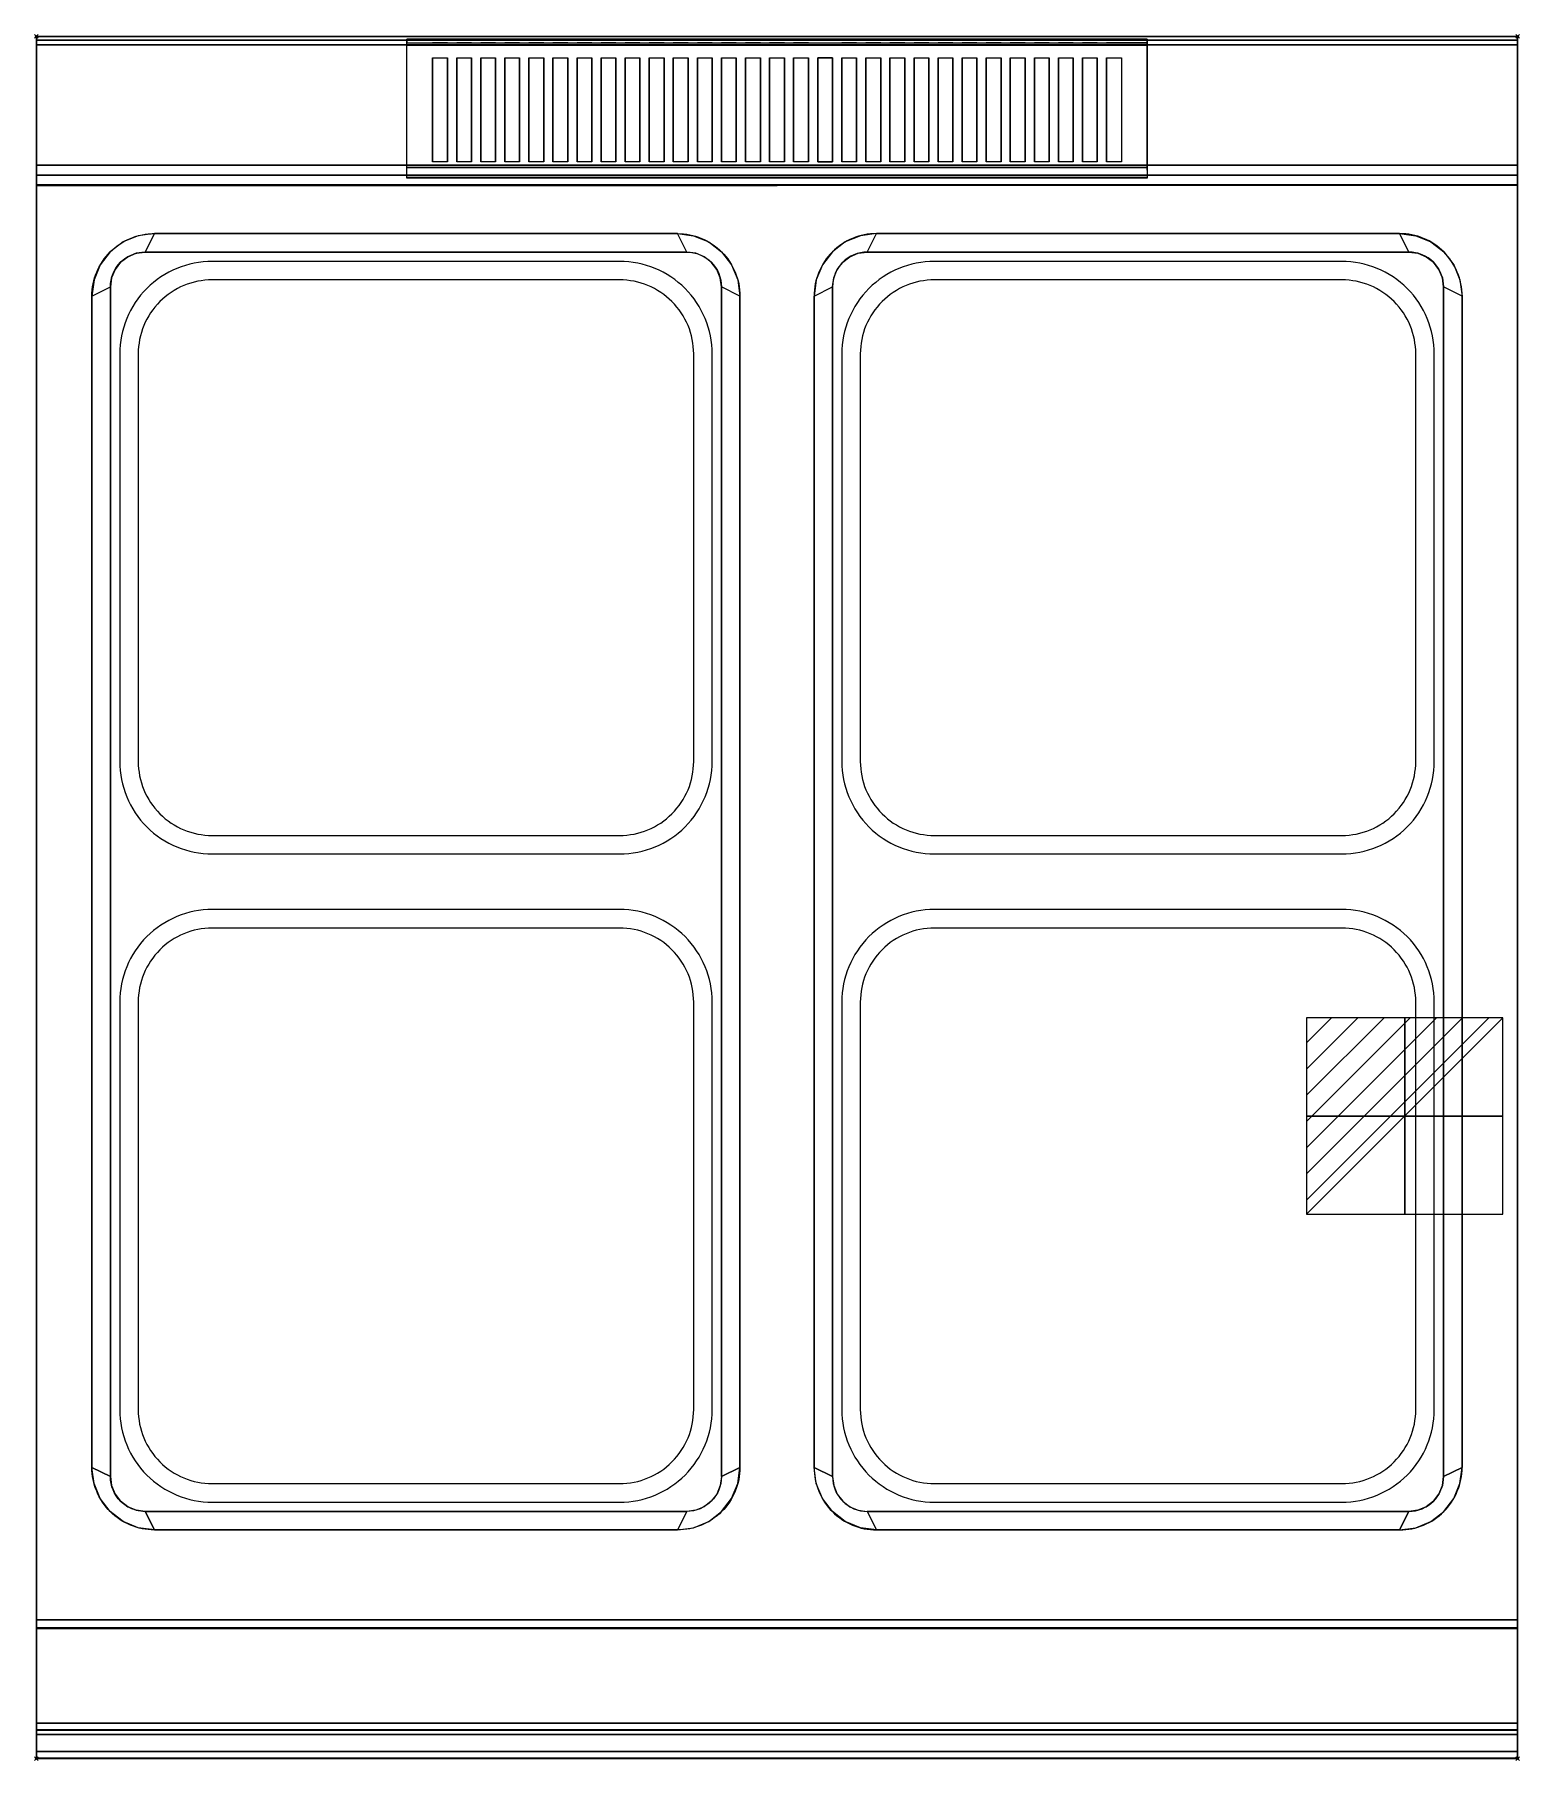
# Model space of a CAD drawing. Extents: x -1 to 801, y -931 to 1.
import ezdxf

# ---------------------------------------------------------------- set-up
doc = ezdxf.new("R2010")
doc.units = 0
doc.header["$PDMODE"] = 35
doc.layers.get('0').update_dxf_attribs({"lineweight": 13})
for name, color, linetype in [('IQ_200_2D', 1, 'Continuous'), ('IQ_200_3D', 1, 'Continuous'), ('IQ_204_2D', 7, 'Continuous'), ('IQ_CON_ELECTRICITY_INT', 7, 'Continuous'), ('IQ_INS_3D', 3, 'Continuous')]:
    doc.layers.add(name, color=color, linetype=linetype)

# ---------------------------------------------------------------- blocks, each defined once
blk = doc.blocks.new('ELECTROLUX-MC-BODY800X250')
at = {"layer": 'IQ_200_2D'}
for p, q in [((0, 0), (800, 0)), ((0, -855), (0, 0)), ((800, 0), (800, -855))]:
    blk.add_line(p, q, dxfattribs=at)
at = {"layer": 'IQ_200_3D'}
for points, invisible_edges in [([(0, -0.34, 912.22), (0, 0, 910.5), (800, 0, 910.5), (800, -0.34, 912.22)], 8), ([(0, 0, 902.7), (0, -0.13, 901.81), (800, -0.13, 901.81), (800, 0, 902.7)], 2), ([(0, -0.13, 901.81), (0, -0.54, 901.01), (800, -0.54, 901.01), (800, -0.13, 901.81)], 10), ([(0, -1.32, 913.68), (0, -0.34, 912.22), (800, -0.34, 912.22), (800, -1.32, 913.68)], 10), ([(0, -0.54, 901.01), (0, -1.19, 900.39), (800, -1.19, 900.39), (800, -0.54, 901.01)], 10), ([(0, -1.19, 900.39), (0, -2, 900), (800, -2, 900), (800, -1.19, 900.39)], 8), ([(0, -2.78, 914.66), (0, -1.32, 913.68), (800, -1.32, 913.68), (800, -2.78, 914.66)], 10), ([(0, -4.5, 915), (0, -2.78, 914.66), (800, -2.78, 914.66), (800, -4.5, 915)], 2), ([(0, -71.6, 914.58), (0, -69.5, 915), (800, -69.5, 915), (800, -71.6, 914.58)], 8), ([(0, -73.39, 913.39), (0, -71.6, 914.58), (800, -71.6, 914.58), (800, -73.39, 913.39)], 10), ([(0, -74.58, 911.6), (0, -73.39, 913.39), (800, -73.39, 913.39), (800, -74.58, 911.6)], 10), ([(0, -75, 909.5), (0, -74.58, 911.6), (800, -74.58, 911.6), (800, -75, 909.5)], 2), ([(0, -75.45, 903.59), (0, -75, 905.7), (800, -75, 905.7), (800, -75.45, 903.59)], 8), ([(0, -76.64, 901.78), (0, -75.45, 903.59), (800, -75.45, 903.59), (800, -76.64, 901.78)], 10), ([(0, -78.4, 900.53), (0, -76.64, 901.78), (800, -76.64, 901.78), (800, -78.4, 900.53)], 10), ([(0, -80.5, 900), (0, -78.4, 900.53), (800, -78.4, 900.53), (800, -80.5, 900)], 2)]:
    blk.add_3dface(points, dxfattribs=dict(at, invisible_edges=invisible_edges))
for points in [[(0, 0, 910.5), (0, 0, 902.7), (800, 0, 902.7), (800, 0, 910.5)], [(0, -855, 650), (0, -2, 650), (800, -2, 650), (800, -855, 650)], [(0, -2, 650), (0, -2, 900), (800, -2, 900), (800, -2, 650)], [(0, -855, 650), (0, -855, 900), (0, -2, 900), (0, -2, 650)], [(0, -69.5, 915), (0, -4.5, 915), (800, -4.5, 915), (800, -69.5, 915)], [(800, -855, 650), (800, -2, 650), (800, -2, 900), (800, -855, 900)], [(0, -75, 905.7), (0, -75, 909.5), (800, -75, 909.5), (800, -75, 905.7)], [(0, -855, 650), (800, -855, 650), (800, -855, 900), (0, -855, 900)]]:
    blk.add_3dface(points, dxfattribs=at)
at = {"layer": 'IQ_204_2D'}
blk.add_line((0, -80), (800, -80), dxfattribs=at)
at = {"layer": 'IQ_INS_3D'}
for p in [(0, 0), (800, 0)]:
    blk.add_point(p, dxfattribs=at)
blk = doc.blocks.new('ELECTROLUX-MC-CRUSCOTTO800')
at = {"layer": 'IQ_200_2D'}
for p, q in [((0, 0), (0, -75)), ((800, 0), (800, -75)), ((0, -75), (800, -75))]:
    blk.add_line(p, q, dxfattribs=at)
at = {"layer": 'IQ_200_3D'}
for points in [[(0, -55.83, 654.41), (0, 0, 660.54), (800, 0, 660.54), (800, -55.83, 654.41)], [(0, 0, 660.54), (0, 0, 900), (800, 0, 900), (800, 0, 660.54)], [(0, 0, 900), (0, -62, 900), (800, -62, 900), (800, 0, 900)], [(0, -4.32, 810.26), (0, -59.37, 692.2), (800, -59.37, 692.2), (800, -4.32, 810.26)], [(0, -71.19, 877.81), (0, -4.82, 813.08), (800, -4.82, 813.08), (800, -71.19, 877.81)], [(0, -59.7, 690.72), (0, -59.7, 657.89), (800, -59.7, 657.89), (800, -59.7, 690.72)], [(0, -74.75, 884.46), (0, -71.19, 877.81), (800, -71.19, 877.81), (800, -74.75, 884.46)]]:
    blk.add_3dface(points, dxfattribs=at)
for points, invisible_edges in [([(0, -4.12, 811.75), (0, -4.1, 810.99), (800, -4.1, 810.99), (800, -4.12, 811.75)], 10), ([(0, -4.1, 810.99), (0, -4.32, 810.26), (800, -4.32, 810.26), (800, -4.1, 810.99)], 8), ([(0, -4.36, 812.47), (0, -4.12, 811.75), (800, -4.12, 811.75), (800, -4.36, 812.47)], 10), ([(0, -4.82, 813.08), (0, -4.36, 812.47), (800, -4.36, 812.47), (800, -4.82, 813.08)], 2), ([(0, -57.28, 654.56), (0, -55.83, 654.41), (800, -55.83, 654.41), (800, -57.28, 654.56)], 8), ([(0, -58.54, 655.29), (0, -57.28, 654.56), (800, -57.28, 654.56), (800, -58.54, 655.29)], 10), ([(0, -59.4, 656.46), (0, -58.54, 655.29), (800, -58.54, 655.29), (800, -59.4, 656.46)], 10), ([(0, -59.37, 692.2), (0, -59.51, 691.85), (800, -59.51, 691.85), (800, -59.37, 692.2)], 2), ([(0, -59.7, 657.89), (0, -59.4, 656.46), (800, -59.4, 656.46), (800, -59.7, 657.89)], 2), ([(0, -59.51, 691.85), (0, -59.62, 691.48), (800, -59.62, 691.48), (800, -59.51, 691.85)], 10), ([(0, -59.62, 691.48), (0, -59.68, 691.11), (800, -59.68, 691.11), (800, -59.62, 691.48)], 10), ([(0, -59.68, 691.11), (0, -59.7, 690.72), (800, -59.7, 690.72), (800, -59.68, 691.11)], 8), ([(0, -62, 900), (0, -69.22, 897.81), (800, -69.22, 897.81), (800, -62, 900)], 2), ([(0, -69.22, 897.81), (0, -74.01, 891.97), (800, -74.01, 891.97), (800, -69.22, 897.81)], 10), ([(0, -74.01, 891.97), (0, -74.75, 884.46), (800, -74.75, 884.46), (800, -74.01, 891.97)], 8)]:
    blk.add_3dface(points, dxfattribs=dict(at, invisible_edges=invisible_edges))
at = {"layer": 'IQ_INS_3D'}
for p in [(0, -75), (800, -75)]:
    blk.add_point(p, dxfattribs=at)
blk = doc.blocks.new('ELECTROLUX-MC-CAMINO400')
at = {"layer": 'IQ_200_3D'}
for points in [[(0, -0.21, 917.01), (0, -0.21, 956), (400, -0.21, 956), (400, -0.21, 917.01)], [(0, -69.44, 915), (0, -3.39, 915), (400, -3.39, 915), (400, -69.44, 915)]]:
    blk.add_3dface(points, dxfattribs=at)
for points, invisible_edges in [([(0, -0.21, 956), (0, -0.36, 956.76), (400, -0.36, 956.76), (400, -0.21, 956)], 2), ([(0, -0.25, 916.62), (0, -0.21, 917.01), (400, -0.21, 917.01), (400, -0.25, 916.62)], 8), ([(0, -0.37, 916.23), (0, -0.25, 916.62), (400, -0.25, 916.62), (400, -0.37, 916.23)], 10), ([(0, -0.36, 956.76), (0, -0.78, 957.41), (400, -0.78, 957.41), (400, -0.36, 956.76)], 10), ([(0, -0.56, 915.88), (0, -0.37, 916.23), (400, -0.37, 916.23), (400, -0.56, 915.88)], 10), ([(0, -0.82, 915.58), (0, -0.56, 915.88), (400, -0.56, 915.88), (400, -0.82, 915.58)], 10), ([(0, -0.78, 957.41), (0, -1.43, 957.84), (400, -1.43, 957.84), (400, -0.78, 957.41)], 10), ([(0, -1.41, 915.27), (0, -0.82, 915.58), (400, -0.82, 915.58), (400, -1.41, 915.27)], 10), ([(0, -2.05, 915.07), (0, -1.41, 915.27), (400, -1.41, 915.27), (400, -2.05, 915.07)], 10), ([(0, -1.43, 957.84), (0, -2.19, 958), (400, -2.19, 958), (400, -1.43, 957.84)], 8), ([(0, -2.72, 914.98), (0, -2.05, 915.07), (400, -2.05, 915.07), (400, -2.72, 914.98)], 10), ([(0, -10.37, 957.76), (0, -2.19, 958), (14, -2.19, 958), (14, -10.37, 957.76)], 12), ([(0, -3.39, 915), (0, -2.72, 914.98), (400, -2.72, 914.98), (400, -3.39, 915)], 2), ([(14, -10.37, 957.76), (22, -10.37, 957.76), (22, -2.19, 958), (14, -2.19, 958)], 10), ([(22, -2.19, 958), (27, -2.19, 958), (27, -10.37, 957.76), (22, -10.37, 957.76)], 14), ([(27, -10.37, 957.76), (35, -10.37, 957.76), (35, -2.19, 958), (27, -2.19, 958)], 10), ([(35, -2.19, 958), (40, -2.19, 958), (40, -10.37, 957.76), (35, -10.37, 957.76)], 14), ([(40, -10.37, 957.76), (48, -10.37, 957.76), (48, -2.19, 958), (40, -2.19, 958)], 10), ([(48, -2.19, 958), (53, -2.19, 958), (53, -10.37, 957.76), (48, -10.37, 957.76)], 14), ([(53, -10.37, 957.76), (61, -10.37, 957.76), (61, -2.19, 958), (53, -2.19, 958)], 10), ([(61, -2.19, 958), (66, -2.19, 958), (66, -10.37, 957.76), (61, -10.37, 957.76)], 14), ([(66, -10.37, 957.76), (74, -10.37, 957.76), (74, -2.19, 958), (66, -2.19, 958)], 10), ([(74, -2.19, 958), (79, -2.19, 958), (79, -10.37, 957.76), (74, -10.37, 957.76)], 14), ([(79, -10.37, 957.76), (87, -10.37, 957.76), (87, -2.19, 958), (79, -2.19, 958)], 10), ([(87, -2.19, 958), (92, -2.19, 958), (92, -10.37, 957.76), (87, -10.37, 957.76)], 14), ([(92, -10.37, 957.76), (100, -10.37, 957.76), (100, -2.19, 958), (92, -2.19, 958)], 10), ([(100, -2.19, 958), (105, -2.19, 958), (105, -10.37, 957.76), (100, -10.37, 957.76)], 14), ([(105, -10.37, 957.76), (113, -10.37, 957.76), (113, -2.19, 958), (105, -2.19, 958)], 10), ([(113, -2.19, 958), (118, -2.19, 958), (118, -10.37, 957.76), (113, -10.37, 957.76)], 14), ([(118, -10.37, 957.76), (126, -10.37, 957.76), (126, -2.19, 958), (118, -2.19, 958)], 10), ([(126, -2.19, 958), (131, -2.19, 958), (131, -10.37, 957.76), (126, -10.37, 957.76)], 14), ([(131, -10.37, 957.76), (139, -10.37, 957.76), (139, -2.19, 958), (131, -2.19, 958)], 10), ([(139, -2.19, 958), (144, -2.19, 958), (144, -10.37, 957.76), (139, -10.37, 957.76)], 14), ([(144, -10.37, 957.76), (152, -10.37, 957.76), (152, -2.19, 958), (144, -2.19, 958)], 10), ([(152, -2.19, 958), (157, -2.19, 958), (157, -10.37, 957.76), (152, -10.37, 957.76)], 14), ([(157, -10.37, 957.76), (165, -10.37, 957.76), (165, -2.19, 958), (157, -2.19, 958)], 10), ([(165, -2.19, 958), (170, -2.19, 958), (170, -10.37, 957.76), (165, -10.37, 957.76)], 14), ([(170, -10.37, 957.76), (178, -10.37, 957.76), (178, -2.19, 958), (170, -2.19, 958)], 10), ([(178, -2.19, 958), (183, -2.19, 958), (183, -10.37, 957.76), (178, -10.37, 957.76)], 14), ([(183, -10.37, 957.76), (191, -10.37, 957.76), (191, -2.19, 958), (183, -2.19, 958)], 10), ([(191, -2.19, 958), (196, -2.19, 958), (196, -10.37, 957.76), (191, -10.37, 957.76)], 14), ([(196, -10.37, 957.76), (204, -10.37, 957.76), (204, -2.19, 958), (196, -2.19, 958)], 10), ([(204, -2.19, 958), (209, -2.19, 958), (209, -10.37, 957.76), (204, -10.37, 957.76)], 14), ([(209, -10.37, 957.76), (217, -10.37, 957.76), (217, -2.19, 958), (209, -2.19, 958)], 10), ([(217, -2.19, 958), (222, -2.19, 958), (222, -10.37, 957.76), (217, -10.37, 957.76)], 14), ([(230, -10.37, 957.76), (222, -10.37, 957.76), (222, -2.19, 958), (230, -2.19, 958)], 10), ([(230, -2.19, 958), (235, -2.19, 958), (235, -10.37, 957.76), (230, -10.37, 957.76)], 14), ([(235, -10.37, 957.76), (243, -10.37, 957.76), (243, -2.19, 958), (235, -2.19, 958)], 10), ([(243, -2.19, 958), (248, -2.19, 958), (248, -10.37, 957.76), (243, -10.37, 957.76)], 14), ([(248, -10.37, 957.76), (256, -10.37, 957.76), (256, -2.19, 958), (248, -2.19, 958)], 10), ([(256, -2.19, 958), (261, -2.19, 958), (261, -10.37, 957.76), (256, -10.37, 957.76)], 14), ([(261, -10.37, 957.76), (269, -10.37, 957.76), (269, -2.19, 958), (261, -2.19, 958)], 10), ([(269, -2.19, 958), (274, -2.19, 958), (274, -10.37, 957.76), (269, -10.37, 957.76)], 14), ([(274, -10.37, 957.76), (282, -10.37, 957.76), (282, -2.19, 958), (274, -2.19, 958)], 10), ([(282, -2.19, 958), (287, -2.19, 958), (287, -10.37, 957.76), (282, -10.37, 957.76)], 14), ([(287, -10.37, 957.76), (295, -10.37, 957.76), (295, -2.19, 958), (287, -2.19, 958)], 10), ([(295, -2.19, 958), (300, -2.19, 958), (300, -10.37, 957.76), (295, -10.37, 957.76)], 14), ([(300, -10.37, 957.76), (308, -10.37, 957.76), (308, -2.19, 958), (300, -2.19, 958)], 10), ([(308, -2.19, 958), (313, -2.19, 958), (313, -10.37, 957.76), (308, -10.37, 957.76)], 14), ([(313, -10.37, 957.76), (321, -10.37, 957.76), (321, -2.19, 958), (313, -2.19, 958)], 10), ([(321, -2.19, 958), (326, -2.19, 958), (326, -10.37, 957.76), (321, -10.37, 957.76)], 14), ([(326, -10.37, 957.76), (334, -10.37, 957.76), (334, -2.19, 958), (326, -2.19, 958)], 10), ([(334, -2.19, 958), (339, -2.19, 958), (339, -10.37, 957.76), (334, -10.37, 957.76)], 14), ([(339, -10.37, 957.76), (347, -10.37, 957.76), (347, -2.19, 958), (339, -2.19, 958)], 10), ([(347, -2.19, 958), (352, -2.19, 958), (352, -10.37, 957.76), (347, -10.37, 957.76)], 14), ([(352, -10.37, 957.76), (360, -10.37, 957.76), (360, -2.19, 958), (352, -2.19, 958)], 10), ([(360, -2.19, 958), (365, -2.19, 958), (365, -10.37, 957.76), (360, -10.37, 957.76)], 14), ([(365, -10.37, 957.76), (373, -10.37, 957.76), (373, -2.19, 958), (365, -2.19, 958)], 10), ([(373, -2.19, 958), (378, -2.19, 958), (378, -10.37, 957.76), (373, -10.37, 957.76)], 14), ([(378, -10.37, 957.76), (386, -10.37, 957.76), (386, -2.19, 958), (378, -2.19, 958)], 10), ([(400, -10.37, 957.76), (400, -2.19, 958), (386, -2.19, 958), (386, -10.37, 957.76)], 12), ([(0, -17.47, 956.91), (0, -10.37, 957.76), (14, -10.37, 957.76), (14, -17.47, 956.91)], 10), ([(0, -24.48, 955.45), (0, -17.47, 956.91), (14, -17.47, 956.91), (14, -24.48, 955.45)], 10), ([(22, -17.47, 956.91), (22, -10.37, 957.76), (27, -10.37, 957.76), (27, -17.47, 956.91)], 10), ([(22, -24.48, 955.45), (22, -17.47, 956.91), (27, -17.47, 956.91), (27, -24.48, 955.45)], 10), ([(35, -17.47, 956.91), (35, -10.37, 957.76), (40, -10.37, 957.76), (40, -17.47, 956.91)], 10), ([(35, -24.48, 955.45), (35, -17.47, 956.91), (40, -17.47, 956.91), (40, -24.48, 955.45)], 10), ([(48, -17.47, 956.91), (48, -10.37, 957.76), (53, -10.37, 957.76), (53, -17.47, 956.91)], 10), ([(48, -24.48, 955.45), (48, -17.47, 956.91), (53, -17.47, 956.91), (53, -24.48, 955.45)], 10), ([(61, -17.47, 956.91), (61, -10.37, 957.76), (66, -10.37, 957.76), (66, -17.47, 956.91)], 10), ([(61, -24.48, 955.45), (61, -17.47, 956.91), (66, -17.47, 956.91), (66, -24.48, 955.45)], 10), ([(74, -17.47, 956.91), (74, -10.37, 957.76), (79, -10.37, 957.76), (79, -17.47, 956.91)], 10), ([(74, -24.48, 955.45), (74, -17.47, 956.91), (79, -17.47, 956.91), (79, -24.48, 955.45)], 10), ([(87, -17.47, 956.91), (87, -10.37, 957.76), (92, -10.37, 957.76), (92, -17.47, 956.91)], 10), ([(87, -24.48, 955.45), (87, -17.47, 956.91), (92, -17.47, 956.91), (92, -24.48, 955.45)], 10), ([(100, -17.47, 956.91), (100, -10.37, 957.76), (105, -10.37, 957.76), (105, -17.47, 956.91)], 10), ([(100, -24.48, 955.45), (100, -17.47, 956.91), (105, -17.47, 956.91), (105, -24.48, 955.45)], 10), ([(113, -17.47, 956.91), (113, -10.37, 957.76), (118, -10.37, 957.76), (118, -17.47, 956.91)], 10), ([(113, -24.48, 955.45), (113, -17.47, 956.91), (118, -17.47, 956.91), (118, -24.48, 955.45)], 10), ([(126, -17.47, 956.91), (126, -10.37, 957.76), (131, -10.37, 957.76), (131, -17.47, 956.91)], 10), ([(126, -24.48, 955.45), (126, -17.47, 956.91), (131, -17.47, 956.91), (131, -24.48, 955.45)], 10), ([(139, -17.47, 956.91), (139, -10.37, 957.76), (144, -10.37, 957.76), (144, -17.47, 956.91)], 10), ([(139, -24.48, 955.45), (139, -17.47, 956.91), (144, -17.47, 956.91), (144, -24.48, 955.45)], 10), ([(152, -17.47, 956.91), (152, -10.37, 957.76), (157, -10.37, 957.76), (157, -17.47, 956.91)], 10), ([(152, -24.48, 955.45), (152, -17.47, 956.91), (157, -17.47, 956.91), (157, -24.48, 955.45)], 10), ([(165, -17.47, 956.91), (165, -10.37, 957.76), (170, -10.37, 957.76), (170, -17.47, 956.91)], 10), ([(165, -24.48, 955.45), (165, -17.47, 956.91), (170, -17.47, 956.91), (170, -24.48, 955.45)], 10), ([(178, -17.47, 956.91), (178, -10.37, 957.76), (183, -10.37, 957.76), (183, -17.47, 956.91)], 10), ([(178, -24.48, 955.45), (178, -17.47, 956.91), (183, -17.47, 956.91), (183, -24.48, 955.45)], 10), ([(191, -17.47, 956.91), (191, -10.37, 957.76), (196, -10.37, 957.76), (196, -17.47, 956.91)], 10), ([(191, -24.48, 955.45), (191, -17.47, 956.91), (196, -17.47, 956.91), (196, -24.48, 955.45)], 10), ([(204, -17.47, 956.91), (204, -10.37, 957.76), (209, -10.37, 957.76), (209, -17.47, 956.91)], 10), ([(204, -24.48, 955.45), (204, -17.47, 956.91), (209, -17.47, 956.91), (209, -24.48, 955.45)], 10), ([(217, -17.47, 956.91), (217, -10.37, 957.76), (222, -10.37, 957.76), (222, -17.47, 956.91)], 10), ([(217, -24.48, 955.45), (217, -17.47, 956.91), (222, -17.47, 956.91), (222, -24.48, 955.45)], 10), ([(230, -17.47, 956.91), (230, -10.37, 957.76), (235, -10.37, 957.76), (235, -17.47, 956.91)], 10), ([(230, -24.48, 955.45), (230, -17.47, 956.91), (235, -17.47, 956.91), (235, -24.48, 955.45)], 10), ([(243, -17.47, 956.91), (243, -10.37, 957.76), (248, -10.37, 957.76), (248, -17.47, 956.91)], 10), ([(243, -24.48, 955.45), (243, -17.47, 956.91), (248, -17.47, 956.91), (248, -24.48, 955.45)], 10), ([(256, -17.47, 956.91), (256, -10.37, 957.76), (261, -10.37, 957.76), (261, -17.47, 956.91)], 10), ([(256, -24.48, 955.45), (256, -17.47, 956.91), (261, -17.47, 956.91), (261, -24.48, 955.45)], 10), ([(269, -17.47, 956.91), (269, -10.37, 957.76), (274, -10.37, 957.76), (274, -17.47, 956.91)], 10), ([(269, -24.48, 955.45), (269, -17.47, 956.91), (274, -17.47, 956.91), (274, -24.48, 955.45)], 10), ([(282, -17.47, 956.91), (282, -10.37, 957.76), (287, -10.37, 957.76), (287, -17.47, 956.91)], 10), ([(282, -24.48, 955.45), (282, -17.47, 956.91), (287, -17.47, 956.91), (287, -24.48, 955.45)], 10), ([(295, -17.47, 956.91), (295, -10.37, 957.76), (300, -10.37, 957.76), (300, -17.47, 956.91)], 10), ([(295, -24.48, 955.45), (295, -17.47, 956.91), (300, -17.47, 956.91), (300, -24.48, 955.45)], 10), ([(308, -17.47, 956.91), (308, -10.37, 957.76), (313, -10.37, 957.76), (313, -17.47, 956.91)], 10), ([(308, -24.48, 955.45), (308, -17.47, 956.91), (313, -17.47, 956.91), (313, -24.48, 955.45)], 10), ([(321, -17.47, 956.91), (321, -10.37, 957.76), (326, -10.37, 957.76), (326, -17.47, 956.91)], 10), ([(321, -24.48, 955.45), (321, -17.47, 956.91), (326, -17.47, 956.91), (326, -24.48, 955.45)], 10), ([(334, -17.47, 956.91), (334, -10.37, 957.76), (339, -10.37, 957.76), (339, -17.47, 956.91)], 10), ([(334, -24.48, 955.45), (334, -17.47, 956.91), (339, -17.47, 956.91), (339, -24.48, 955.45)], 10), ([(347, -17.47, 956.91), (347, -10.37, 957.76), (352, -10.37, 957.76), (352, -17.47, 956.91)], 10), ([(347, -24.48, 955.45), (347, -17.47, 956.91), (352, -17.47, 956.91), (352, -24.48, 955.45)], 10), ([(360, -17.47, 956.91), (360, -10.37, 957.76), (365, -10.37, 957.76), (365, -17.47, 956.91)], 10), ([(360, -24.48, 955.45), (360, -17.47, 956.91), (365, -17.47, 956.91), (365, -24.48, 955.45)], 10), ([(373, -17.47, 956.91), (373, -10.37, 957.76), (378, -10.37, 957.76), (378, -17.47, 956.91)], 10), ([(373, -24.48, 955.45), (373, -17.47, 956.91), (378, -17.47, 956.91), (378, -24.48, 955.45)], 10), ([(400, -17.47, 956.91), (400, -10.37, 957.76), (386, -10.37, 957.76), (386, -17.47, 956.91)], 10), ([(400, -24.48, 955.45), (400, -17.47, 956.91), (386, -17.47, 956.91), (386, -24.48, 955.45)], 10), ([(0, -31.33, 953.39), (0, -24.48, 955.45), (14, -24.48, 955.45), (14, -31.33, 953.39)], 10), ([(22, -31.33, 953.39), (22, -24.48, 955.45), (27, -24.48, 955.45), (27, -31.33, 953.39)], 10), ([(35, -31.33, 953.39), (35, -24.48, 955.45), (40, -24.48, 955.45), (40, -31.33, 953.39)], 10), ([(48, -31.33, 953.39), (48, -24.48, 955.45), (53, -24.48, 955.45), (53, -31.33, 953.39)], 10), ([(61, -31.33, 953.39), (61, -24.48, 955.45), (66, -24.48, 955.45), (66, -31.33, 953.39)], 10), ([(74, -31.33, 953.39), (74, -24.48, 955.45), (79, -24.48, 955.45), (79, -31.33, 953.39)], 10), ([(87, -31.33, 953.39), (87, -24.48, 955.45), (92, -24.48, 955.45), (92, -31.33, 953.39)], 10), ([(100, -31.33, 953.39), (100, -24.48, 955.45), (105, -24.48, 955.45), (105, -31.33, 953.39)], 10), ([(113, -31.33, 953.39), (113, -24.48, 955.45), (118, -24.48, 955.45), (118, -31.33, 953.39)], 10), ([(126, -31.33, 953.39), (126, -24.48, 955.45), (131, -24.48, 955.45), (131, -31.33, 953.39)], 10), ([(139, -31.33, 953.39), (139, -24.48, 955.45), (144, -24.48, 955.45), (144, -31.33, 953.39)], 10), ([(152, -31.33, 953.39), (152, -24.48, 955.45), (157, -24.48, 955.45), (157, -31.33, 953.39)], 10), ([(165, -31.33, 953.39), (165, -24.48, 955.45), (170, -24.48, 955.45), (170, -31.33, 953.39)], 10), ([(178, -31.33, 953.39), (178, -24.48, 955.45), (183, -24.48, 955.45), (183, -31.33, 953.39)], 10), ([(191, -31.33, 953.39), (191, -24.48, 955.45), (196, -24.48, 955.45), (196, -31.33, 953.39)], 10), ([(204, -31.33, 953.39), (204, -24.48, 955.45), (209, -24.48, 955.45), (209, -31.33, 953.39)], 10), ([(217, -31.33, 953.39), (217, -24.48, 955.45), (222, -24.48, 955.45), (222, -31.33, 953.39)], 10), ([(230, -31.33, 953.39), (230, -24.48, 955.45), (235, -24.48, 955.45), (235, -31.33, 953.39)], 10), ([(243, -31.33, 953.39), (243, -24.48, 955.45), (248, -24.48, 955.45), (248, -31.33, 953.39)], 10), ([(256, -31.33, 953.39), (256, -24.48, 955.45), (261, -24.48, 955.45), (261, -31.33, 953.39)], 10), ([(269, -31.33, 953.39), (269, -24.48, 955.45), (274, -24.48, 955.45), (274, -31.33, 953.39)], 10), ([(282, -31.33, 953.39), (282, -24.48, 955.45), (287, -24.48, 955.45), (287, -31.33, 953.39)], 10), ([(295, -31.33, 953.39), (295, -24.48, 955.45), (300, -24.48, 955.45), (300, -31.33, 953.39)], 10), ([(308, -31.33, 953.39), (308, -24.48, 955.45), (313, -24.48, 955.45), (313, -31.33, 953.39)], 10), ([(321, -31.33, 953.39), (321, -24.48, 955.45), (326, -24.48, 955.45), (326, -31.33, 953.39)], 10), ([(334, -31.33, 953.39), (334, -24.48, 955.45), (339, -24.48, 955.45), (339, -31.33, 953.39)], 10), ([(347, -31.33, 953.39), (347, -24.48, 955.45), (352, -24.48, 955.45), (352, -31.33, 953.39)], 10), ([(360, -31.33, 953.39), (360, -24.48, 955.45), (365, -24.48, 955.45), (365, -31.33, 953.39)], 10), ([(373, -31.33, 953.39), (373, -24.48, 955.45), (378, -24.48, 955.45), (378, -31.33, 953.39)], 10), ([(400, -31.33, 953.39), (400, -24.48, 955.45), (386, -24.48, 955.45), (386, -31.33, 953.39)], 10), ([(0, -37.98, 950.75), (0, -31.33, 953.39), (14, -31.33, 953.39), (14, -37.98, 950.75)], 10), ([(22, -37.98, 950.75), (22, -31.33, 953.39), (27, -31.33, 953.39), (27, -37.98, 950.75)], 10), ([(35, -37.98, 950.75), (35, -31.33, 953.39), (40, -31.33, 953.39), (40, -37.98, 950.75)], 10), ([(48, -37.98, 950.75), (48, -31.33, 953.39), (53, -31.33, 953.39), (53, -37.98, 950.75)], 10), ([(61, -37.98, 950.75), (61, -31.33, 953.39), (66, -31.33, 953.39), (66, -37.98, 950.75)], 10), ([(74, -37.98, 950.75), (74, -31.33, 953.39), (79, -31.33, 953.39), (79, -37.98, 950.75)], 10), ([(87, -37.98, 950.75), (87, -31.33, 953.39), (92, -31.33, 953.39), (92, -37.98, 950.75)], 10), ([(100, -37.98, 950.75), (100, -31.33, 953.39), (105, -31.33, 953.39), (105, -37.98, 950.75)], 10), ([(113, -37.98, 950.75), (113, -31.33, 953.39), (118, -31.33, 953.39), (118, -37.98, 950.75)], 10), ([(126, -37.98, 950.75), (126, -31.33, 953.39), (131, -31.33, 953.39), (131, -37.98, 950.75)], 10), ([(139, -37.98, 950.75), (139, -31.33, 953.39), (144, -31.33, 953.39), (144, -37.98, 950.75)], 10), ([(152, -37.98, 950.75), (152, -31.33, 953.39), (157, -31.33, 953.39), (157, -37.98, 950.75)], 10), ([(165, -37.98, 950.75), (165, -31.33, 953.39), (170, -31.33, 953.39), (170, -37.98, 950.75)], 10), ([(178, -37.98, 950.75), (178, -31.33, 953.39), (183, -31.33, 953.39), (183, -37.98, 950.75)], 10), ([(191, -37.98, 950.75), (191, -31.33, 953.39), (196, -31.33, 953.39), (196, -37.98, 950.75)], 10), ([(204, -37.98, 950.75), (204, -31.33, 953.39), (209, -31.33, 953.39), (209, -37.98, 950.75)], 10), ([(217, -37.98, 950.75), (217, -31.33, 953.39), (222, -31.33, 953.39), (222, -37.98, 950.75)], 10), ([(230, -37.98, 950.75), (230, -31.33, 953.39), (235, -31.33, 953.39), (235, -37.98, 950.75)], 10), ([(243, -37.98, 950.75), (243, -31.33, 953.39), (248, -31.33, 953.39), (248, -37.98, 950.75)], 10), ([(256, -37.98, 950.75), (256, -31.33, 953.39), (261, -31.33, 953.39), (261, -37.98, 950.75)], 10), ([(269, -37.98, 950.75), (269, -31.33, 953.39), (274, -31.33, 953.39), (274, -37.98, 950.75)], 10), ([(282, -37.98, 950.75), (282, -31.33, 953.39), (287, -31.33, 953.39), (287, -37.98, 950.75)], 10), ([(295, -37.98, 950.75), (295, -31.33, 953.39), (300, -31.33, 953.39), (300, -37.98, 950.75)], 10), ([(308, -37.98, 950.75), (308, -31.33, 953.39), (313, -31.33, 953.39), (313, -37.98, 950.75)], 10), ([(321, -37.98, 950.75), (321, -31.33, 953.39), (326, -31.33, 953.39), (326, -37.98, 950.75)], 10), ([(334, -37.98, 950.75), (334, -31.33, 953.39), (339, -31.33, 953.39), (339, -37.98, 950.75)], 10), ([(347, -37.98, 950.75), (347, -31.33, 953.39), (352, -31.33, 953.39), (352, -37.98, 950.75)], 10), ([(360, -37.98, 950.75), (360, -31.33, 953.39), (365, -31.33, 953.39), (365, -37.98, 950.75)], 10), ([(373, -37.98, 950.75), (373, -31.33, 953.39), (378, -31.33, 953.39), (378, -37.98, 950.75)], 10), ([(400, -37.98, 950.75), (400, -31.33, 953.39), (386, -31.33, 953.39), (386, -37.98, 950.75)], 10), ([(0, -44.37, 947.54), (0, -37.98, 950.75), (14, -37.98, 950.75), (14, -44.37, 947.54)], 10), ([(0, -50.47, 943.8), (0, -44.37, 947.54), (14, -44.37, 947.54), (14, -50.47, 943.8)], 10), ([(22, -44.37, 947.54), (22, -37.98, 950.75), (27, -37.98, 950.75), (27, -44.37, 947.54)], 10), ([(22, -50.47, 943.8), (22, -44.37, 947.54), (27, -44.37, 947.54), (27, -50.47, 943.8)], 10), ([(35, -44.37, 947.54), (35, -37.98, 950.75), (40, -37.98, 950.75), (40, -44.37, 947.54)], 10), ([(35, -50.47, 943.8), (35, -44.37, 947.54), (40, -44.37, 947.54), (40, -50.47, 943.8)], 10), ([(48, -44.37, 947.54), (48, -37.98, 950.75), (53, -37.98, 950.75), (53, -44.37, 947.54)], 10), ([(48, -50.47, 943.8), (48, -44.37, 947.54), (53, -44.37, 947.54), (53, -50.47, 943.8)], 10), ([(61, -44.37, 947.54), (61, -37.98, 950.75), (66, -37.98, 950.75), (66, -44.37, 947.54)], 10), ([(61, -50.47, 943.8), (61, -44.37, 947.54), (66, -44.37, 947.54), (66, -50.47, 943.8)], 10), ([(74, -44.37, 947.54), (74, -37.98, 950.75), (79, -37.98, 950.75), (79, -44.37, 947.54)], 10), ([(74, -50.47, 943.8), (74, -44.37, 947.54), (79, -44.37, 947.54), (79, -50.47, 943.8)], 10), ([(87, -44.37, 947.54), (87, -37.98, 950.75), (92, -37.98, 950.75), (92, -44.37, 947.54)], 10), ([(87, -50.47, 943.8), (87, -44.37, 947.54), (92, -44.37, 947.54), (92, -50.47, 943.8)], 10), ([(100, -44.37, 947.54), (100, -37.98, 950.75), (105, -37.98, 950.75), (105, -44.37, 947.54)], 10), ([(100, -50.47, 943.8), (100, -44.37, 947.54), (105, -44.37, 947.54), (105, -50.47, 943.8)], 10), ([(113, -44.37, 947.54), (113, -37.98, 950.75), (118, -37.98, 950.75), (118, -44.37, 947.54)], 10), ([(113, -50.47, 943.8), (113, -44.37, 947.54), (118, -44.37, 947.54), (118, -50.47, 943.8)], 10), ([(126, -44.37, 947.54), (126, -37.98, 950.75), (131, -37.98, 950.75), (131, -44.37, 947.54)], 10), ([(126, -50.47, 943.8), (126, -44.37, 947.54), (131, -44.37, 947.54), (131, -50.47, 943.8)], 10), ([(139, -44.37, 947.54), (139, -37.98, 950.75), (144, -37.98, 950.75), (144, -44.37, 947.54)], 10), ([(139, -50.47, 943.8), (139, -44.37, 947.54), (144, -44.37, 947.54), (144, -50.47, 943.8)], 10), ([(152, -44.37, 947.54), (152, -37.98, 950.75), (157, -37.98, 950.75), (157, -44.37, 947.54)], 10), ([(152, -50.47, 943.8), (152, -44.37, 947.54), (157, -44.37, 947.54), (157, -50.47, 943.8)], 10), ([(165, -44.37, 947.54), (165, -37.98, 950.75), (170, -37.98, 950.75), (170, -44.37, 947.54)], 10), ([(165, -50.47, 943.8), (165, -44.37, 947.54), (170, -44.37, 947.54), (170, -50.47, 943.8)], 10), ([(178, -44.37, 947.54), (178, -37.98, 950.75), (183, -37.98, 950.75), (183, -44.37, 947.54)], 10), ([(178, -50.47, 943.8), (178, -44.37, 947.54), (183, -44.37, 947.54), (183, -50.47, 943.8)], 10), ([(191, -44.37, 947.54), (191, -37.98, 950.75), (196, -37.98, 950.75), (196, -44.37, 947.54)], 10), ([(191, -50.47, 943.8), (191, -44.37, 947.54), (196, -44.37, 947.54), (196, -50.47, 943.8)], 10), ([(204, -44.37, 947.54), (204, -37.98, 950.75), (209, -37.98, 950.75), (209, -44.37, 947.54)], 10), ([(204, -50.47, 943.8), (204, -44.37, 947.54), (209, -44.37, 947.54), (209, -50.47, 943.8)], 10), ([(217, -44.37, 947.54), (217, -37.98, 950.75), (222, -37.98, 950.75), (222, -44.37, 947.54)], 10), ([(217, -50.47, 943.8), (217, -44.37, 947.54), (222, -44.37, 947.54), (222, -50.47, 943.8)], 10), ([(230, -44.37, 947.54), (230, -37.98, 950.75), (235, -37.98, 950.75), (235, -44.37, 947.54)], 10), ([(230, -50.47, 943.8), (230, -44.37, 947.54), (235, -44.37, 947.54), (235, -50.47, 943.8)], 10), ([(243, -44.37, 947.54), (243, -37.98, 950.75), (248, -37.98, 950.75), (248, -44.37, 947.54)], 10), ([(243, -50.47, 943.8), (243, -44.37, 947.54), (248, -44.37, 947.54), (248, -50.47, 943.8)], 10), ([(256, -44.37, 947.54), (256, -37.98, 950.75), (261, -37.98, 950.75), (261, -44.37, 947.54)], 10), ([(256, -50.47, 943.8), (256, -44.37, 947.54), (261, -44.37, 947.54), (261, -50.47, 943.8)], 10), ([(269, -44.37, 947.54), (269, -37.98, 950.75), (274, -37.98, 950.75), (274, -44.37, 947.54)], 10), ([(269, -50.47, 943.8), (269, -44.37, 947.54), (274, -44.37, 947.54), (274, -50.47, 943.8)], 10), ([(282, -44.37, 947.54), (282, -37.98, 950.75), (287, -37.98, 950.75), (287, -44.37, 947.54)], 10), ([(282, -50.47, 943.8), (282, -44.37, 947.54), (287, -44.37, 947.54), (287, -50.47, 943.8)], 10), ([(295, -44.37, 947.54), (295, -37.98, 950.75), (300, -37.98, 950.75), (300, -44.37, 947.54)], 10), ([(295, -50.47, 943.8), (295, -44.37, 947.54), (300, -44.37, 947.54), (300, -50.47, 943.8)], 10), ([(308, -44.37, 947.54), (308, -37.98, 950.75), (313, -37.98, 950.75), (313, -44.37, 947.54)], 10), ([(308, -50.47, 943.8), (308, -44.37, 947.54), (313, -44.37, 947.54), (313, -50.47, 943.8)], 10), ([(321, -44.37, 947.54), (321, -37.98, 950.75), (326, -37.98, 950.75), (326, -44.37, 947.54)], 10), ([(321, -50.47, 943.8), (321, -44.37, 947.54), (326, -44.37, 947.54), (326, -50.47, 943.8)], 10), ([(334, -44.37, 947.54), (334, -37.98, 950.75), (339, -37.98, 950.75), (339, -44.37, 947.54)], 10), ([(334, -50.47, 943.8), (334, -44.37, 947.54), (339, -44.37, 947.54), (339, -50.47, 943.8)], 10), ([(347, -44.37, 947.54), (347, -37.98, 950.75), (352, -37.98, 950.75), (352, -44.37, 947.54)], 10), ([(347, -50.47, 943.8), (347, -44.37, 947.54), (352, -44.37, 947.54), (352, -50.47, 943.8)], 10), ([(360, -44.37, 947.54), (360, -37.98, 950.75), (365, -37.98, 950.75), (365, -44.37, 947.54)], 10), ([(360, -50.47, 943.8), (360, -44.37, 947.54), (365, -44.37, 947.54), (365, -50.47, 943.8)], 10), ([(373, -44.37, 947.54), (373, -37.98, 950.75), (378, -37.98, 950.75), (378, -44.37, 947.54)], 10), ([(373, -50.47, 943.8), (373, -44.37, 947.54), (378, -44.37, 947.54), (378, -50.47, 943.8)], 10), ([(400, -44.37, 947.54), (400, -37.98, 950.75), (386, -37.98, 950.75), (386, -44.37, 947.54)], 10), ([(400, -50.47, 943.8), (400, -44.37, 947.54), (386, -44.37, 947.54), (386, -50.47, 943.8)], 10), ([(0, -56.22, 939.54), (0, -50.47, 943.8), (14, -50.47, 943.8), (14, -56.22, 939.54)], 10), ([(22, -56.22, 939.54), (22, -50.47, 943.8), (27, -50.47, 943.8), (27, -56.22, 939.54)], 10), ([(35, -56.22, 939.54), (35, -50.47, 943.8), (40, -50.47, 943.8), (40, -56.22, 939.54)], 10), ([(48, -56.22, 939.54), (48, -50.47, 943.8), (53, -50.47, 943.8), (53, -56.22, 939.54)], 10), ([(61, -56.22, 939.54), (61, -50.47, 943.8), (66, -50.47, 943.8), (66, -56.22, 939.54)], 10), ([(74, -56.22, 939.54), (74, -50.47, 943.8), (79, -50.47, 943.8), (79, -56.22, 939.54)], 10), ([(87, -56.22, 939.54), (87, -50.47, 943.8), (92, -50.47, 943.8), (92, -56.22, 939.54)], 10), ([(100, -56.22, 939.54), (100, -50.47, 943.8), (105, -50.47, 943.8), (105, -56.22, 939.54)], 10), ([(113, -56.22, 939.54), (113, -50.47, 943.8), (118, -50.47, 943.8), (118, -56.22, 939.54)], 10), ([(126, -56.22, 939.54), (126, -50.47, 943.8), (131, -50.47, 943.8), (131, -56.22, 939.54)], 10), ([(139, -56.22, 939.54), (139, -50.47, 943.8), (144, -50.47, 943.8), (144, -56.22, 939.54)], 10), ([(152, -56.22, 939.54), (152, -50.47, 943.8), (157, -50.47, 943.8), (157, -56.22, 939.54)], 10), ([(165, -56.22, 939.54), (165, -50.47, 943.8), (170, -50.47, 943.8), (170, -56.22, 939.54)], 10), ([(178, -56.22, 939.54), (178, -50.47, 943.8), (183, -50.47, 943.8), (183, -56.22, 939.54)], 10), ([(191, -56.22, 939.54), (191, -50.47, 943.8), (196, -50.47, 943.8), (196, -56.22, 939.54)], 10), ([(204, -56.22, 939.54), (204, -50.47, 943.8), (209, -50.47, 943.8), (209, -56.22, 939.54)], 10), ([(217, -56.22, 939.54), (217, -50.47, 943.8), (222, -50.47, 943.8), (222, -56.22, 939.54)], 10), ([(230, -56.22, 939.54), (230, -50.47, 943.8), (235, -50.47, 943.8), (235, -56.22, 939.54)], 10), ([(243, -56.22, 939.54), (243, -50.47, 943.8), (248, -50.47, 943.8), (248, -56.22, 939.54)], 10), ([(256, -56.22, 939.54), (256, -50.47, 943.8), (261, -50.47, 943.8), (261, -56.22, 939.54)], 10), ([(269, -56.22, 939.54), (269, -50.47, 943.8), (274, -50.47, 943.8), (274, -56.22, 939.54)], 10), ([(282, -56.22, 939.54), (282, -50.47, 943.8), (287, -50.47, 943.8), (287, -56.22, 939.54)], 10), ([(295, -56.22, 939.54), (295, -50.47, 943.8), (300, -50.47, 943.8), (300, -56.22, 939.54)], 10), ([(308, -56.22, 939.54), (308, -50.47, 943.8), (313, -50.47, 943.8), (313, -56.22, 939.54)], 10), ([(321, -56.22, 939.54), (321, -50.47, 943.8), (326, -50.47, 943.8), (326, -56.22, 939.54)], 10), ([(334, -56.22, 939.54), (334, -50.47, 943.8), (339, -50.47, 943.8), (339, -56.22, 939.54)], 10), ([(347, -56.22, 939.54), (347, -50.47, 943.8), (352, -50.47, 943.8), (352, -56.22, 939.54)], 10), ([(360, -56.22, 939.54), (360, -50.47, 943.8), (365, -50.47, 943.8), (365, -56.22, 939.54)], 10), ([(373, -56.22, 939.54), (373, -50.47, 943.8), (378, -50.47, 943.8), (378, -56.22, 939.54)], 10), ([(400, -56.22, 939.54), (400, -50.47, 943.8), (386, -50.47, 943.8), (386, -56.22, 939.54)], 10), ([(0, -61.59, 934.81), (0, -56.22, 939.54), (14, -56.22, 939.54), (14, -61.59, 934.81)], 10), ([(0, -66.52, 929.63), (0, -61.59, 934.81), (14, -61.59, 934.81), (14, -66.52, 929.63)], 10), ([(22, -61.59, 934.81), (22, -56.22, 939.54), (27, -56.22, 939.54), (27, -61.59, 934.81)], 10), ([(22, -66.52, 929.63), (22, -61.59, 934.81), (27, -61.59, 934.81), (27, -66.52, 929.63)], 10), ([(35, -61.59, 934.81), (35, -56.22, 939.54), (40, -56.22, 939.54), (40, -61.59, 934.81)], 10), ([(35, -66.52, 929.63), (35, -61.59, 934.81), (40, -61.59, 934.81), (40, -66.52, 929.63)], 10), ([(48, -61.59, 934.81), (48, -56.22, 939.54), (53, -56.22, 939.54), (53, -61.59, 934.81)], 10), ([(48, -66.52, 929.63), (48, -61.59, 934.81), (53, -61.59, 934.81), (53, -66.52, 929.63)], 10), ([(61, -61.59, 934.81), (61, -56.22, 939.54), (66, -56.22, 939.54), (66, -61.59, 934.81)], 10), ([(61, -66.52, 929.63), (61, -61.59, 934.81), (66, -61.59, 934.81), (66, -66.52, 929.63)], 10), ([(74, -61.59, 934.81), (74, -56.22, 939.54), (79, -56.22, 939.54), (79, -61.59, 934.81)], 10), ([(74, -66.52, 929.63), (74, -61.59, 934.81), (79, -61.59, 934.81), (79, -66.52, 929.63)], 10), ([(87, -61.59, 934.81), (87, -56.22, 939.54), (92, -56.22, 939.54), (92, -61.59, 934.81)], 10), ([(87, -66.52, 929.63), (87, -61.59, 934.81), (92, -61.59, 934.81), (92, -66.52, 929.63)], 10), ([(100, -61.59, 934.81), (100, -56.22, 939.54), (105, -56.22, 939.54), (105, -61.59, 934.81)], 10), ([(100, -66.52, 929.63), (100, -61.59, 934.81), (105, -61.59, 934.81), (105, -66.52, 929.63)], 10), ([(113, -61.59, 934.81), (113, -56.22, 939.54), (118, -56.22, 939.54), (118, -61.59, 934.81)], 10), ([(113, -66.52, 929.63), (113, -61.59, 934.81), (118, -61.59, 934.81), (118, -66.52, 929.63)], 10), ([(126, -61.59, 934.81), (126, -56.22, 939.54), (131, -56.22, 939.54), (131, -61.59, 934.81)], 10), ([(126, -66.52, 929.63), (126, -61.59, 934.81), (131, -61.59, 934.81), (131, -66.52, 929.63)], 10), ([(139, -61.59, 934.81), (139, -56.22, 939.54), (144, -56.22, 939.54), (144, -61.59, 934.81)], 10), ([(139, -66.52, 929.63), (139, -61.59, 934.81), (144, -61.59, 934.81), (144, -66.52, 929.63)], 10), ([(152, -61.59, 934.81), (152, -56.22, 939.54), (157, -56.22, 939.54), (157, -61.59, 934.81)], 10), ([(152, -66.52, 929.63), (152, -61.59, 934.81), (157, -61.59, 934.81), (157, -66.52, 929.63)], 10), ([(165, -61.59, 934.81), (165, -56.22, 939.54), (170, -56.22, 939.54), (170, -61.59, 934.81)], 10), ([(165, -66.52, 929.63), (165, -61.59, 934.81), (170, -61.59, 934.81), (170, -66.52, 929.63)], 10), ([(178, -61.59, 934.81), (178, -56.22, 939.54), (183, -56.22, 939.54), (183, -61.59, 934.81)], 10), ([(178, -66.52, 929.63), (178, -61.59, 934.81), (183, -61.59, 934.81), (183, -66.52, 929.63)], 10), ([(191, -61.59, 934.81), (191, -56.22, 939.54), (196, -56.22, 939.54), (196, -61.59, 934.81)], 10), ([(191, -66.52, 929.63), (191, -61.59, 934.81), (196, -61.59, 934.81), (196, -66.52, 929.63)], 10), ([(204, -61.59, 934.81), (204, -56.22, 939.54), (209, -56.22, 939.54), (209, -61.59, 934.81)], 10), ([(204, -66.52, 929.63), (204, -61.59, 934.81), (209, -61.59, 934.81), (209, -66.52, 929.63)], 10), ([(217, -61.59, 934.81), (217, -56.22, 939.54), (222, -56.22, 939.54), (222, -61.59, 934.81)], 10), ([(217, -66.52, 929.63), (217, -61.59, 934.81), (222, -61.59, 934.81), (222, -66.52, 929.63)], 10), ([(230, -61.59, 934.81), (230, -56.22, 939.54), (235, -56.22, 939.54), (235, -61.59, 934.81)], 10), ([(230, -66.52, 929.63), (230, -61.59, 934.81), (235, -61.59, 934.81), (235, -66.52, 929.63)], 10), ([(243, -61.59, 934.81), (243, -56.22, 939.54), (248, -56.22, 939.54), (248, -61.59, 934.81)], 10), ([(243, -66.52, 929.63), (243, -61.59, 934.81), (248, -61.59, 934.81), (248, -66.52, 929.63)], 10), ([(256, -61.59, 934.81), (256, -56.22, 939.54), (261, -56.22, 939.54), (261, -61.59, 934.81)], 10), ([(256, -66.52, 929.63), (256, -61.59, 934.81), (261, -61.59, 934.81), (261, -66.52, 929.63)], 10), ([(269, -61.59, 934.81), (269, -56.22, 939.54), (274, -56.22, 939.54), (274, -61.59, 934.81)], 10), ([(269, -66.52, 929.63), (269, -61.59, 934.81), (274, -61.59, 934.81), (274, -66.52, 929.63)], 10), ([(282, -61.59, 934.81), (282, -56.22, 939.54), (287, -56.22, 939.54), (287, -61.59, 934.81)], 10), ([(282, -66.52, 929.63), (282, -61.59, 934.81), (287, -61.59, 934.81), (287, -66.52, 929.63)], 10), ([(295, -61.59, 934.81), (295, -56.22, 939.54), (300, -56.22, 939.54), (300, -61.59, 934.81)], 10), ([(295, -66.52, 929.63), (295, -61.59, 934.81), (300, -61.59, 934.81), (300, -66.52, 929.63)], 10), ([(308, -61.59, 934.81), (308, -56.22, 939.54), (313, -56.22, 939.54), (313, -61.59, 934.81)], 10), ([(308, -66.52, 929.63), (308, -61.59, 934.81), (313, -61.59, 934.81), (313, -66.52, 929.63)], 10), ([(321, -61.59, 934.81), (321, -56.22, 939.54), (326, -56.22, 939.54), (326, -61.59, 934.81)], 10), ([(321, -66.52, 929.63), (321, -61.59, 934.81), (326, -61.59, 934.81), (326, -66.52, 929.63)], 10), ([(334, -61.59, 934.81), (334, -56.22, 939.54), (339, -56.22, 939.54), (339, -61.59, 934.81)], 10), ([(334, -66.52, 929.63), (334, -61.59, 934.81), (339, -61.59, 934.81), (339, -66.52, 929.63)], 10), ([(347, -61.59, 934.81), (347, -56.22, 939.54), (352, -56.22, 939.54), (352, -61.59, 934.81)], 10), ([(347, -66.52, 929.63), (347, -61.59, 934.81), (352, -61.59, 934.81), (352, -66.52, 929.63)], 10), ([(360, -61.59, 934.81), (360, -56.22, 939.54), (365, -56.22, 939.54), (365, -61.59, 934.81)], 10), ([(360, -66.52, 929.63), (360, -61.59, 934.81), (365, -61.59, 934.81), (365, -66.52, 929.63)], 10), ([(373, -61.59, 934.81), (373, -56.22, 939.54), (378, -56.22, 939.54), (378, -61.59, 934.81)], 10), ([(373, -66.52, 929.63), (373, -61.59, 934.81), (378, -61.59, 934.81), (378, -66.52, 929.63)], 10), ([(400, -61.59, 934.81), (400, -56.22, 939.54), (386, -56.22, 939.54), (386, -61.59, 934.81)], 10), ([(400, -66.52, 929.63), (400, -61.59, 934.81), (386, -61.59, 934.81), (386, -66.52, 929.63)], 10), ([(0, -71, 924.05), (0, -66.52, 929.63), (14, -66.52, 929.63), (14, -71, 924.05)], 14), ([(0, -70.76, 915.05), (0, -69.44, 915), (400, -69.44, 915), (400, -70.76, 915.05)], 8), ([(0, -72.06, 915.25), (0, -70.76, 915.05), (400, -70.76, 915.05), (400, -72.06, 915.25)], 10), ([(0, -74.97, 918.1), (0, -71, 924.05), (400, -71, 924.05), (400, -74.97, 918.1)], 2), ([(0, -73.33, 915.6), (0, -72.06, 915.25), (400, -72.06, 915.25), (400, -73.33, 915.6)], 10), ([(0, -74.56, 916.08), (0, -73.33, 915.6), (400, -73.33, 915.6), (400, -74.56, 916.08)], 10), ([(14, -71, 924.05), (22, -71, 924.05), (22, -66.52, 929.63), (14, -66.52, 929.63)], 11), ([(22, -71, 924.05), (27, -71, 924.05), (27, -66.52, 929.63), (22, -66.52, 929.63)], 15), ([(27, -71, 924.05), (35, -71, 924.05), (35, -66.52, 929.63), (27, -66.52, 929.63)], 11), ([(35, -71, 924.05), (40, -71, 924.05), (40, -66.52, 929.63), (35, -66.52, 929.63)], 15), ([(40, -71, 924.05), (48, -71, 924.05), (48, -66.52, 929.63), (40, -66.52, 929.63)], 11), ([(48, -71, 924.05), (53, -71, 924.05), (53, -66.52, 929.63), (48, -66.52, 929.63)], 15), ([(53, -71, 924.05), (61, -71, 924.05), (61, -66.52, 929.63), (53, -66.52, 929.63)], 11), ([(61, -71, 924.05), (66, -71, 924.05), (66, -66.52, 929.63), (61, -66.52, 929.63)], 15), ([(66, -71, 924.05), (74, -71, 924.05), (74, -66.52, 929.63), (66, -66.52, 929.63)], 11), ([(74, -71, 924.05), (79, -71, 924.05), (79, -66.52, 929.63), (74, -66.52, 929.63)], 15), ([(79, -71, 924.05), (87, -71, 924.05), (87, -66.52, 929.63), (79, -66.52, 929.63)], 11), ([(87, -71, 924.05), (92, -71, 924.05), (92, -66.52, 929.63), (87, -66.52, 929.63)], 15), ([(92, -71, 924.05), (100, -71, 924.05), (100, -66.52, 929.63), (92, -66.52, 929.63)], 11), ([(100, -71, 924.05), (105, -71, 924.05), (105, -66.52, 929.63), (100, -66.52, 929.63)], 15), ([(105, -71, 924.05), (113, -71, 924.05), (113, -66.52, 929.63), (105, -66.52, 929.63)], 11), ([(113, -71, 924.05), (118, -71, 924.05), (118, -66.52, 929.63), (113, -66.52, 929.63)], 15), ([(118, -71, 924.05), (126, -71, 924.05), (126, -66.52, 929.63), (118, -66.52, 929.63)], 11), ([(126, -71, 924.05), (131, -71, 924.05), (131, -66.52, 929.63), (126, -66.52, 929.63)], 15), ([(131, -71, 924.05), (139, -71, 924.05), (139, -66.52, 929.63), (131, -66.52, 929.63)], 11), ([(139, -71, 924.05), (144, -71, 924.05), (144, -66.52, 929.63), (139, -66.52, 929.63)], 15), ([(144, -71, 924.05), (152, -71, 924.05), (152, -66.52, 929.63), (144, -66.52, 929.63)], 11), ([(152, -71, 924.05), (157, -71, 924.05), (157, -66.52, 929.63), (152, -66.52, 929.63)], 15), ([(157, -71, 924.05), (165, -71, 924.05), (165, -66.52, 929.63), (157, -66.52, 929.63)], 11), ([(165, -71, 924.05), (170, -71, 924.05), (170, -66.52, 929.63), (165, -66.52, 929.63)], 15), ([(170, -71, 924.05), (178, -71, 924.05), (178, -66.52, 929.63), (170, -66.52, 929.63)], 11), ([(178, -71, 924.05), (183, -71, 924.05), (183, -66.52, 929.63), (178, -66.52, 929.63)], 15), ([(183, -71, 924.05), (191, -71, 924.05), (191, -66.52, 929.63), (183, -66.52, 929.63)], 11), ([(191, -71, 924.05), (196, -71, 924.05), (196, -66.52, 929.63), (191, -66.52, 929.63)], 15), ([(196, -71, 924.05), (204, -71, 924.05), (204, -66.52, 929.63), (196, -66.52, 929.63)], 11), ([(204, -71, 924.05), (209, -71, 924.05), (209, -66.52, 929.63), (204, -66.52, 929.63)], 15), ([(209, -71, 924.05), (217, -71, 924.05), (217, -66.52, 929.63), (209, -66.52, 929.63)], 11), ([(217, -71, 924.05), (222, -71, 924.05), (222, -66.52, 929.63), (217, -66.52, 929.63)], 15), ([(230, -71, 924.05), (222, -71, 924.05), (222, -66.52, 929.63), (230, -66.52, 929.63)], 11), ([(230, -71, 924.05), (235, -71, 924.05), (235, -66.52, 929.63), (230, -66.52, 929.63)], 15), ([(235, -71, 924.05), (243, -71, 924.05), (243, -66.52, 929.63), (235, -66.52, 929.63)], 11), ([(243, -71, 924.05), (248, -71, 924.05), (248, -66.52, 929.63), (243, -66.52, 929.63)], 15), ([(248, -71, 924.05), (256, -71, 924.05), (256, -66.52, 929.63), (248, -66.52, 929.63)], 11), ([(256, -71, 924.05), (261, -71, 924.05), (261, -66.52, 929.63), (256, -66.52, 929.63)], 15), ([(261, -71, 924.05), (269, -71, 924.05), (269, -66.52, 929.63), (261, -66.52, 929.63)], 11), ([(269, -71, 924.05), (274, -71, 924.05), (274, -66.52, 929.63), (269, -66.52, 929.63)], 15), ([(274, -71, 924.05), (282, -71, 924.05), (282, -66.52, 929.63), (274, -66.52, 929.63)], 11), ([(282, -71, 924.05), (287, -71, 924.05), (287, -66.52, 929.63), (282, -66.52, 929.63)], 15), ([(287, -71, 924.05), (295, -71, 924.05), (295, -66.52, 929.63), (287, -66.52, 929.63)], 11), ([(295, -71, 924.05), (300, -71, 924.05), (300, -66.52, 929.63), (295, -66.52, 929.63)], 15), ([(300, -71, 924.05), (308, -71, 924.05), (308, -66.52, 929.63), (300, -66.52, 929.63)], 11), ([(308, -71, 924.05), (313, -71, 924.05), (313, -66.52, 929.63), (308, -66.52, 929.63)], 15), ([(313, -71, 924.05), (321, -71, 924.05), (321, -66.52, 929.63), (313, -66.52, 929.63)], 11), ([(321, -71, 924.05), (326, -71, 924.05), (326, -66.52, 929.63), (321, -66.52, 929.63)], 15), ([(326, -71, 924.05), (334, -71, 924.05), (334, -66.52, 929.63), (326, -66.52, 929.63)], 11), ([(334, -71, 924.05), (339, -71, 924.05), (339, -66.52, 929.63), (334, -66.52, 929.63)], 15), ([(339, -71, 924.05), (347, -71, 924.05), (347, -66.52, 929.63), (339, -66.52, 929.63)], 11), ([(347, -71, 924.05), (352, -71, 924.05), (352, -66.52, 929.63), (347, -66.52, 929.63)], 15), ([(352, -71, 924.05), (360, -71, 924.05), (360, -66.52, 929.63), (352, -66.52, 929.63)], 11), ([(360, -71, 924.05), (365, -71, 924.05), (365, -66.52, 929.63), (360, -66.52, 929.63)], 15), ([(365, -71, 924.05), (373, -71, 924.05), (373, -66.52, 929.63), (365, -66.52, 929.63)], 11), ([(373, -71, 924.05), (378, -71, 924.05), (378, -66.52, 929.63), (373, -66.52, 929.63)], 15), ([(378, -71, 924.05), (386, -71, 924.05), (386, -66.52, 929.63), (378, -66.52, 929.63)], 11), ([(400, -71, 924.05), (400, -66.52, 929.63), (386, -66.52, 929.63), (386, -71, 924.05)], 14), ([(0, -74.96, 916.48), (0, -74.56, 916.08), (400, -74.56, 916.08), (400, -74.96, 916.48)], 10), ([(0, -75.18, 917), (0, -74.96, 916.48), (400, -74.96, 916.48), (400, -75.18, 917)], 10), ([(0, -74.97, 918.1), (0, -75.18, 917.57), (400, -75.18, 917.57), (400, -74.97, 918.1)], 2), ([(0, -75.18, 917.57), (0, -75.18, 917), (400, -75.18, 917), (400, -75.18, 917.57)], 10)]:
    blk.add_3dface(points, dxfattribs=dict(at, invisible_edges=invisible_edges))
at = {"layer": 'IQ_204_2D'}
for points in [[(0, -0.21), (400, -0.21), (400, -75.21), (0, -75.21)], [(14, -10.37), (22, -10.37), (22, -66.52), (14, -66.52)], [(27, -10.37), (35, -10.37), (35, -66.52), (27, -66.52)], [(40, -10.37), (48, -10.37), (48, -66.52), (40, -66.52)], [(53, -10.37), (61, -10.37), (61, -66.52), (53, -66.52)], [(66, -10.37), (74, -10.37), (74, -66.52), (66, -66.52)], [(79, -10.37), (87, -10.37), (87, -66.52), (79, -66.52)], [(92, -10.37), (100, -10.37), (100, -66.52), (92, -66.52)], [(105, -10.37), (113, -10.37), (113, -66.52), (105, -66.52)], [(118, -10.37), (126, -10.37), (126, -66.52), (118, -66.52)], [(131, -10.37), (139, -10.37), (139, -66.52), (131, -66.52)], [(144, -10.37), (152, -10.37), (152, -66.52), (144, -66.52)], [(157, -10.37), (165, -10.37), (165, -66.52), (157, -66.52)], [(170, -10.37), (178, -10.37), (178, -66.52), (170, -66.52)], [(183, -10.37), (191, -10.37), (191, -66.52), (183, -66.52)], [(196, -10.37), (204, -10.37), (204, -66.52), (196, -66.52)], [(209, -10.37), (217, -10.37), (217, -66.52), (209, -66.52)], [(222, -10.37), (230, -10.37), (230, -66.52), (222, -66.52)], [(235, -10.37), (243, -10.37), (243, -66.52), (235, -66.52)], [(248, -10.37), (256, -10.37), (256, -66.52), (248, -66.52)], [(261, -10.37), (269, -10.37), (269, -66.52), (261, -66.52)], [(274, -10.37), (282, -10.37), (282, -66.52), (274, -66.52)], [(287, -10.37), (295, -10.37), (295, -66.52), (287, -66.52)], [(300, -10.37), (308, -10.37), (308, -66.52), (300, -66.52)], [(313, -10.37), (321, -10.37), (321, -66.52), (313, -66.52)], [(326, -10.37), (334, -10.37), (334, -66.52), (326, -66.52)], [(339, -10.37), (347, -10.37), (347, -66.52), (339, -66.52)], [(352, -10.37), (360, -10.37), (360, -66.52), (352, -66.52)], [(365, -10.37), (373, -10.37), (373, -66.52), (365, -66.52)], [(378, -10.37), (386, -10.37), (386, -66.52), (378, -66.52)]]:
    blk.add_lwpolyline(points, close=True, dxfattribs=at)
blk = doc.blocks.new('*X8')
at = {"color": 0}
for p, q in [((286.774344, 2204.447934), (296.618251, 2214.291842)), ((286.774344, 2205.862148), (295.204037, 2214.291842)), ((286.774344, 2207.276361), (293.789824, 2214.291842)), ((286.774344, 2208.690575), (292.37561, 2214.291842)), ((286.774344, 2210.104788), (290.961397, 2214.291842)), ((286.774344, 2211.519002), (289.547183, 2214.291842)), ((286.774344, 2212.933216), (288.13297, 2214.291842))]:
    blk.add_line(p, q, dxfattribs=at)
blk = doc.blocks.new('ELECTRICITY')
for p, q in [((2.121, 2.121), (-2.121, 2.121)), ((-2.121, 2.121), (-2.121, -2.121)), ((-2.121, -2.121), (2.121, 2.121)), ((2.121, -2.121), (2.121, 2.121)), ((-2.121, -2.121), (2.121, -2.121))]:
    blk.add_line(p, q)
at = {"extrusion": (-1, 0, 0)}
for p, q in [((0, -2.121, 2.121), (0, 2.121, 2.121)), ((0, 2.121, -2.121), (0, -2.121, -2.121)), ((0, 2.121, 2.121), (0, 2.121, -2.121)), ((0, 2.121, -2.121), (0, -2.121, 2.121)), ((0, -2.121, -2.121), (0, -2.121, 2.121))]:
    blk.add_line(p, q, dxfattribs=at)
at = {"extrusion": (0, -1, 0)}
for p, q in [((2.121, 0, 2.121), (-2.121, 0, 2.121)), ((-2.121, 0, -2.121), (2.121, 0, -2.121)), ((-2.121, 0, 2.121), (-2.121, 0, -2.121)), ((-2.121, 0, -2.121), (2.121, 0, 2.121)), ((2.121, 0, -2.121), (2.121, 0, 2.121))]:
    blk.add_line(p, q, dxfattribs=at)
at = {"xscale": 0.4000000000000909, "yscale": 0.4000000000000909, "zscale": 0.4000000000000909}
blk.add_blockref('*X8', (-116.831, -883.595), dxfattribs=at)
at = {"extrusion": (-1, 0, 0), "xscale": 0.3999999999999773, "yscale": 0.3999999999999773, "zscale": 0.3999999999999773}
blk.add_blockref('*X8', (-116.831, -883.595), dxfattribs=at)
at = {"extrusion": (0, -1, 0), "xscale": 0.4000000000000909, "yscale": 0.4000000000000909, "zscale": 0.4000000000000909}
blk.add_blockref('*X8', (-116.831, -883.595), dxfattribs=at)

msp = doc.modelspace()

# ---------------------------------------------------------------- linework, layer by layer
at = {"layer": 'IQ_200_3D'}
for points, invisible_edges in [([(63.76, -106.5, 900), (55.03, -107.65, 900), (0, -80.5, 900)], 10), ([(55.03, -107.65, 900), (46.88, -111.02, 900), (0, -80.5, 900)], 10), ([(46.88, -111.02, 900), (39.89, -116.39, 900), (0, -80.5, 900)], 10), ([(39.89, -116.39, 900), (34.52, -123.38, 900), (0, -80.5, 900)], 10), ([(34.52, -123.38, 900), (31.15, -131.53, 900), (0, -80.5, 900)], 10), ([(31.15, -131.53, 900), (30, -140.26, 900), (0, -80.5, 900)], 10), ([(0, -80.5, 900), (30, -140.26, 900), (30, -772.74, 900), (0, -855, 900)], 5), ([(400, -80.5, 900), (346.24, -106.5, 900), (63.76, -106.5, 900), (0, -80.5, 900)], 5), ([(346.24, -106.5, 900), (354.97, -107.65, 900), (400, -80.5, 900)], 10), ([(354.97, -107.65, 900), (363.12, -111.02, 900), (400, -80.5, 900)], 10), ([(363.12, -111.02, 900), (370.11, -116.39, 900), (400, -80.5, 900)], 10), ([(370.11, -116.39, 900), (375.48, -123.38, 900), (400, -80.5, 900)], 10), ([(375.48, -123.38, 900), (378.85, -131.53, 900), (400, -80.5, 900)], 10), ([(378.85, -131.53, 900), (380, -140.26, 900), (400, -80.5, 900)], 10), ([(400, -855, 900), (380, -772.74, 900), (380, -140.26, 900), (400, -80.5, 900)], 13), ([(453.76, -106.5, 900), (445.03, -107.65, 900), (400, -80.5, 900)], 10), ([(445.03, -107.65, 900), (436.88, -111.02, 900), (400, -80.5, 900)], 10), ([(436.88, -111.02, 900), (429.89, -116.39, 900), (400, -80.5, 900)], 10), ([(429.89, -116.39, 900), (424.52, -123.38, 900), (400, -80.5, 900)], 10), ([(424.52, -123.38, 900), (421.15, -131.53, 900), (400, -80.5, 900)], 10), ([(421.15, -131.53, 900), (420, -140.26, 900), (400, -80.5, 900)], 10), ([(400, -855, 900), (420, -772.74, 900), (420, -140.26, 900), (400, -80.5, 900)], 13), ([(400, -80.5, 900), (453.76, -106.5, 900), (736.24, -106.5, 900), (800, -80.5, 900)], 5), ([(736.24, -106.5, 900), (744.97, -107.65, 900), (800, -80.5, 900)], 10), ([(744.97, -107.65, 900), (753.12, -111.02, 900), (800, -80.5, 900)], 10), ([(753.12, -111.02, 900), (760.11, -116.39, 900), (800, -80.5, 900)], 10), ([(760.11, -116.39, 900), (765.48, -123.38, 900), (800, -80.5, 900)], 10), ([(765.48, -123.38, 900), (768.85, -131.53, 900), (800, -80.5, 900)], 10), ([(768.85, -131.53, 900), (770, -140.26, 900), (800, -80.5, 900)], 10), ([(800, -80.5, 900), (770, -140.26, 900), (770, -772.74, 900), (800, -855, 900)], 5), ([(46.88, -111.02, 900), (39.89, -116.39, 900), (45.5, -122, 890), (49.38, -119.01, 890)], 10), ([(55.03, -107.65, 900), (46.88, -111.02, 900), (49.38, -119.01, 890), (53.91, -117.14, 890)], 10), ([(63.76, -106.5, 900), (55.03, -107.65, 900), (53.91, -117.14, 890), (58.76, -116.5, 890)], 2), ([(346.24, -106.5, 900), (354.97, -107.65, 900), (356.09, -117.14, 890), (351.24, -116.5, 890)], 2), ([(354.97, -107.65, 900), (363.12, -111.02, 900), (360.62, -119.01, 890), (356.09, -117.14, 890)], 10), ([(363.12, -111.02, 900), (370.11, -116.39, 900), (364.5, -122, 890), (360.62, -119.01, 890)], 10), ([(436.88, -111.02, 900), (429.89, -116.39, 900), (435.5, -122, 890), (439.38, -119.01, 890)], 10), ([(445.03, -107.65, 900), (436.88, -111.02, 900), (439.38, -119.01, 890), (443.91, -117.14, 890)], 10), ([(453.76, -106.5, 900), (445.03, -107.65, 900), (443.91, -117.14, 890), (448.76, -116.5, 890)], 2), ([(736.24, -106.5, 900), (744.97, -107.65, 900), (746.09, -117.14, 890), (741.24, -116.5, 890)], 2), ([(744.97, -107.65, 900), (753.12, -111.02, 900), (750.62, -119.01, 890), (746.09, -117.14, 890)], 10), ([(753.12, -111.02, 900), (760.11, -116.39, 900), (754.5, -122, 890), (750.62, -119.01, 890)], 10), ([(39.89, -116.39, 900), (34.52, -123.38, 900), (42.51, -125.88, 890), (45.5, -122, 890)], 10), ([(364.5, -122, 890), (360.62, -119.01, 890), (49.38, -119.01, 890), (45.5, -122, 890)], 10), ([(360.62, -119.01, 890), (356.09, -117.14, 890), (53.91, -117.14, 890), (49.38, -119.01, 890)], 10), ([(356.09, -117.14, 890), (351.24, -116.5, 890), (58.76, -116.5, 890), (53.91, -117.14, 890)], 8), ([(370.11, -116.39, 900), (375.48, -123.38, 900), (367.49, -125.88, 890), (364.5, -122, 890)], 10), ([(429.89, -116.39, 900), (424.52, -123.38, 900), (432.51, -125.88, 890), (435.5, -122, 890)], 10), ([(435.5, -122, 890), (439.38, -119.01, 890), (750.62, -119.01, 890), (754.5, -122, 890)], 10), ([(439.38, -119.01, 890), (443.91, -117.14, 890), (746.09, -117.14, 890), (750.62, -119.01, 890)], 10), ([(443.91, -117.14, 890), (448.76, -116.5, 890), (741.24, -116.5, 890), (746.09, -117.14, 890)], 8), ([(760.11, -116.39, 900), (765.48, -123.38, 900), (757.49, -125.88, 890), (754.5, -122, 890)], 10), ([(31.15, -131.53, 900), (30, -140.26, 900), (40, -135.26, 890), (40.64, -130.41, 890)], 8), ([(34.52, -123.38, 900), (31.15, -131.53, 900), (40.64, -130.41, 890), (42.51, -125.88, 890)], 10), ([(370, -135.26, 890), (369.36, -130.41, 890), (40.64, -130.41, 890), (40, -135.26, 890)], 10), ([(369.36, -130.41, 890), (367.49, -125.88, 890), (42.51, -125.88, 890), (40.64, -130.41, 890)], 10), ([(367.49, -125.88, 890), (364.5, -122, 890), (45.5, -122, 890), (42.51, -125.88, 890)], 10), ([(375.48, -123.38, 900), (378.85, -131.53, 900), (369.36, -130.41, 890), (367.49, -125.88, 890)], 10), ([(378.85, -131.53, 900), (380, -140.26, 900), (370, -135.26, 890), (369.36, -130.41, 890)], 8), ([(421.15, -131.53, 900), (420, -140.26, 900), (430, -135.26, 890), (430.64, -130.41, 890)], 8), ([(424.52, -123.38, 900), (421.15, -131.53, 900), (430.64, -130.41, 890), (432.51, -125.88, 890)], 10), ([(430, -135.26, 890), (430.64, -130.41, 890), (759.36, -130.41, 890), (760, -135.26, 890)], 10), ([(430.64, -130.41, 890), (432.51, -125.88, 890), (757.49, -125.88, 890), (759.36, -130.41, 890)], 10), ([(432.51, -125.88, 890), (435.5, -122, 890), (754.5, -122, 890), (757.49, -125.88, 890)], 10), ([(765.48, -123.38, 900), (768.85, -131.53, 900), (759.36, -130.41, 890), (757.49, -125.88, 890)], 10), ([(768.85, -131.53, 900), (770, -140.26, 900), (760, -135.26, 890), (759.36, -130.41, 890)], 8), ([(370, -135.26, 890), (40, -135.26, 890), (40, -777.74, 890), (370, -777.74, 890)], 5), ([(430, -135.26, 890), (760, -135.26, 890), (760, -777.74, 890), (430, -777.74, 890)], 5), ([(31.15, -781.47, 900), (30, -772.74, 900), (0, -855, 900)], 10), ([(31.15, -781.47, 900), (30, -772.74, 900), (40, -777.74, 890), (40.64, -782.59, 890)], 8), ([(378.85, -781.47, 900), (380, -772.74, 900), (370, -777.74, 890), (369.36, -782.59, 890)], 8), ([(378.85, -781.47, 900), (380, -772.74, 900), (400, -855, 900)], 10), ([(421.15, -781.47, 900), (420, -772.74, 900), (400, -855, 900)], 10), ([(421.15, -781.47, 900), (420, -772.74, 900), (430, -777.74, 890), (430.64, -782.59, 890)], 8), ([(768.85, -781.47, 900), (770, -772.74, 900), (760, -777.74, 890), (759.36, -782.59, 890)], 8), ([(768.85, -781.47, 900), (770, -772.74, 900), (800, -855, 900)], 10), ([(34.52, -789.62, 900), (31.15, -781.47, 900), (0, -855, 900)], 10), ([(34.52, -789.62, 900), (31.15, -781.47, 900), (40.64, -782.59, 890), (42.51, -787.12, 890)], 10), ([(370, -777.74, 890), (369.36, -782.59, 890), (40.64, -782.59, 890), (40, -777.74, 890)], 10), ([(369.36, -782.59, 890), (367.49, -787.12, 890), (42.51, -787.12, 890), (40.64, -782.59, 890)], 10), ([(375.48, -789.62, 900), (378.85, -781.47, 900), (369.36, -782.59, 890), (367.49, -787.12, 890)], 10), ([(375.48, -789.62, 900), (378.85, -781.47, 900), (400, -855, 900)], 10), ([(424.52, -789.62, 900), (421.15, -781.47, 900), (400, -855, 900)], 10), ([(424.52, -789.62, 900), (421.15, -781.47, 900), (430.64, -782.59, 890), (432.51, -787.12, 890)], 10), ([(430, -777.74, 890), (430.64, -782.59, 890), (759.36, -782.59, 890), (760, -777.74, 890)], 10), ([(430.64, -782.59, 890), (432.51, -787.12, 890), (757.49, -787.12, 890), (759.36, -782.59, 890)], 10), ([(765.48, -789.62, 900), (768.85, -781.47, 900), (759.36, -782.59, 890), (757.49, -787.12, 890)], 10), ([(765.48, -789.62, 900), (768.85, -781.47, 900), (800, -855, 900)], 10), ([(39.89, -796.61, 900), (34.52, -789.62, 900), (0, -855, 900)], 10), ([(39.89, -796.61, 900), (34.52, -789.62, 900), (42.51, -787.12, 890), (45.5, -791, 890)], 10), ([(46.88, -801.98, 900), (39.89, -796.61, 900), (45.5, -791, 890), (49.38, -793.99, 890)], 10), ([(367.49, -787.12, 890), (364.5, -791, 890), (45.5, -791, 890), (42.51, -787.12, 890)], 10), ([(364.5, -791, 890), (360.62, -793.99, 890), (49.38, -793.99, 890), (45.5, -791, 890)], 10), ([(363.12, -801.98, 900), (370.11, -796.61, 900), (364.5, -791, 890), (360.62, -793.99, 890)], 10), ([(370.11, -796.61, 900), (375.48, -789.62, 900), (367.49, -787.12, 890), (364.5, -791, 890)], 10), ([(370.11, -796.61, 900), (375.48, -789.62, 900), (400, -855, 900)], 10), ([(429.89, -796.61, 900), (424.52, -789.62, 900), (400, -855, 900)], 10), ([(429.89, -796.61, 900), (424.52, -789.62, 900), (432.51, -787.12, 890), (435.5, -791, 890)], 10), ([(436.88, -801.98, 900), (429.89, -796.61, 900), (435.5, -791, 890), (439.38, -793.99, 890)], 10), ([(432.51, -787.12, 890), (435.5, -791, 890), (754.5, -791, 890), (757.49, -787.12, 890)], 10), ([(435.5, -791, 890), (439.38, -793.99, 890), (750.62, -793.99, 890), (754.5, -791, 890)], 10), ([(753.12, -801.98, 900), (760.11, -796.61, 900), (754.5, -791, 890), (750.62, -793.99, 890)], 10), ([(760.11, -796.61, 900), (765.48, -789.62, 900), (757.49, -787.12, 890), (754.5, -791, 890)], 10), ([(760.11, -796.61, 900), (765.48, -789.62, 900), (800, -855, 900)], 10), ([(46.88, -801.98, 900), (39.89, -796.61, 900), (0, -855, 900)], 10), ([(55.03, -805.35, 900), (46.88, -801.98, 900), (49.38, -793.99, 890), (53.91, -795.86, 890)], 10), ([(360.62, -793.99, 890), (356.09, -795.86, 890), (53.91, -795.86, 890), (49.38, -793.99, 890)], 10), ([(356.09, -795.86, 890), (351.24, -796.5, 890), (58.76, -796.5, 890), (53.91, -795.86, 890)], 8), ([(63.76, -806.5, 900), (55.03, -805.35, 900), (53.91, -795.86, 890), (58.76, -796.5, 890)], 2), ([(346.24, -806.5, 900), (354.97, -805.35, 900), (356.09, -795.86, 890), (351.24, -796.5, 890)], 2), ([(354.97, -805.35, 900), (363.12, -801.98, 900), (360.62, -793.99, 890), (356.09, -795.86, 890)], 10), ([(363.12, -801.98, 900), (370.11, -796.61, 900), (400, -855, 900)], 10), ([(436.88, -801.98, 900), (429.89, -796.61, 900), (400, -855, 900)], 10), ([(445.03, -805.35, 900), (436.88, -801.98, 900), (439.38, -793.99, 890), (443.91, -795.86, 890)], 10), ([(439.38, -793.99, 890), (443.91, -795.86, 890), (746.09, -795.86, 890), (750.62, -793.99, 890)], 10), ([(443.91, -795.86, 890), (448.76, -796.5, 890), (741.24, -796.5, 890), (746.09, -795.86, 890)], 8), ([(453.76, -806.5, 900), (445.03, -805.35, 900), (443.91, -795.86, 890), (448.76, -796.5, 890)], 2), ([(736.24, -806.5, 900), (744.97, -805.35, 900), (746.09, -795.86, 890), (741.24, -796.5, 890)], 2), ([(744.97, -805.35, 900), (753.12, -801.98, 900), (750.62, -793.99, 890), (746.09, -795.86, 890)], 10), ([(753.12, -801.98, 900), (760.11, -796.61, 900), (800, -855, 900)], 10), ([(55.03, -805.35, 900), (46.88, -801.98, 900), (0, -855, 900)], 10), ([(63.76, -806.5, 900), (55.03, -805.35, 900), (0, -855, 900)], 10), ([(0, -855, 900), (63.76, -806.5, 900), (346.24, -806.5, 900), (400, -855, 900)], 5), ([(346.24, -806.5, 900), (354.97, -805.35, 900), (400, -855, 900)], 10), ([(354.97, -805.35, 900), (363.12, -801.98, 900), (400, -855, 900)], 10), ([(445.03, -805.35, 900), (436.88, -801.98, 900), (400, -855, 900)], 10), ([(453.76, -806.5, 900), (445.03, -805.35, 900), (400, -855, 900)], 10), ([(800, -855, 900), (736.24, -806.5, 900), (453.76, -806.5, 900), (400, -855, 900)], 5), ([(736.24, -806.5, 900), (744.97, -805.35, 900), (800, -855, 900)], 10), ([(744.97, -805.35, 900), (753.12, -801.98, 900), (800, -855, 900)], 10)]:
    msp.add_3dface(points, dxfattribs=dict(at, invisible_edges=invisible_edges))
for points in [[(63.76, -106.5, 900), (58.76, -116.5, 890), (351.24, -116.5, 890), (346.24, -106.5, 900)], [(736.24, -106.5, 900), (741.24, -116.5, 890), (448.76, -116.5, 890), (453.76, -106.5, 900)], [(40, -777.74, 890), (30, -772.74, 900), (30, -140.26, 900), (40, -135.26, 890)], [(370, -777.74, 890), (380, -772.74, 900), (380, -140.26, 900), (370, -135.26, 890)], [(430, -777.74, 890), (420, -772.74, 900), (420, -140.26, 900), (430, -135.26, 890)], [(760, -777.74, 890), (770, -772.74, 900), (770, -140.26, 900), (760, -135.26, 890)], [(63.76, -806.5, 900), (58.76, -796.5, 890), (351.24, -796.5, 890), (346.24, -806.5, 900)], [(736.24, -806.5, 900), (741.24, -796.5, 890), (448.76, -796.5, 890), (453.76, -806.5, 900)]]:
    msp.add_3dface(points, dxfattribs=at)
at = {"layer": 'IQ_204_2D'}
for points in [[(63.76, -106.5), (346.24, -106.5, -0.414214), (380, -140.26), (380, -772.74, -0.414214), (346.24, -806.5), (63.76, -806.5, -0.414214), (30, -772.74), (30, -140.26, -0.414214)], [(736.24, -106.5), (453.76, -106.5, 0.414214), (420, -140.26), (420, -772.74, 0.414214), (453.76, -806.5), (736.24, -806.5, 0.414214), (770, -772.74), (770, -140.26, 0.414214)], [(58.76, -116.5), (351.24, -116.5, -0.414214), (370, -135.26), (370, -777.74, -0.414214), (351.24, -796.5), (58.76, -796.5, -0.414214), (40, -777.74), (40, -135.26, -0.414214)], [(741.24, -116.5), (448.76, -116.5, 0.414214), (430, -135.26), (430, -777.74, 0.414214), (448.76, -796.5), (741.24, -796.5, 0.414214), (760, -777.74), (760, -135.26, 0.414214)], [(95, -441.5), (315, -441.5, 0.414214), (365, -391.5), (365, -171.5, 0.414214), (315, -121.5), (95, -121.5, 0.414214), (45, -171.5), (45, -391.5, 0.414214)], [(485, -441.5), (705, -441.5, 0.414214), (755, -391.5), (755, -171.5, 0.414214), (705, -121.5), (485, -121.5, 0.414214), (435, -171.5), (435, -391.5, 0.414214)], [(95, -431.5), (315, -431.5, 0.414214), (355, -391.5), (355, -171.5, 0.414214), (315, -131.5), (95, -131.5, 0.414214), (55, -171.5), (55, -391.5, 0.414214)], [(485, -431.5), (705, -431.5, 0.414214), (745, -391.5), (745, -171.5, 0.414214), (705, -131.5), (485, -131.5, 0.414214), (445, -171.5), (445, -391.5, 0.414214)], [(95, -791.5), (315, -791.5, 0.414214), (365, -741.5), (365, -521.5, 0.414214), (315, -471.5), (95, -471.5, 0.414214), (45, -521.5), (45, -741.5, 0.414214)], [(485, -791.5), (705, -791.5, 0.414214), (755, -741.5), (755, -521.5, 0.414214), (705, -471.5), (485, -471.5, 0.414214), (435, -521.5), (435, -741.5, 0.414214)], [(95, -781.5), (315, -781.5, 0.414214), (355, -741.5), (355, -521.5, 0.414214), (315, -481.5), (95, -481.5, 0.414214), (55, -521.5), (55, -741.5, 0.414214)], [(485, -781.5), (705, -781.5, 0.414214), (745, -741.5), (745, -521.5, 0.414214), (705, -481.5), (485, -481.5, 0.414214), (445, -521.5), (445, -741.5, 0.414214)]]:
    msp.add_lwpolyline(points, format="xyb", close=True, dxfattribs=at)

# ---------------------------------------------------------------- block references
for name, p in [('ELECTROLUX-MC-BODY800X250', (0, 0)), ('ELECTROLUX-MC-CAMINO400', (200, -1.29)), ('ELECTROLUX-MC-CRUSCOTTO800', (0, -855))]:
    msp.add_blockref(name, p)
at = {"layer": 'IQ_CON_ELECTRICITY_INT', "xscale": 25, "yscale": 25, "zscale": 25}
msp.add_blockref('ELECTRICITY', (739, -583), dxfattribs=at)

doc.saveas('drawing.dxf')
